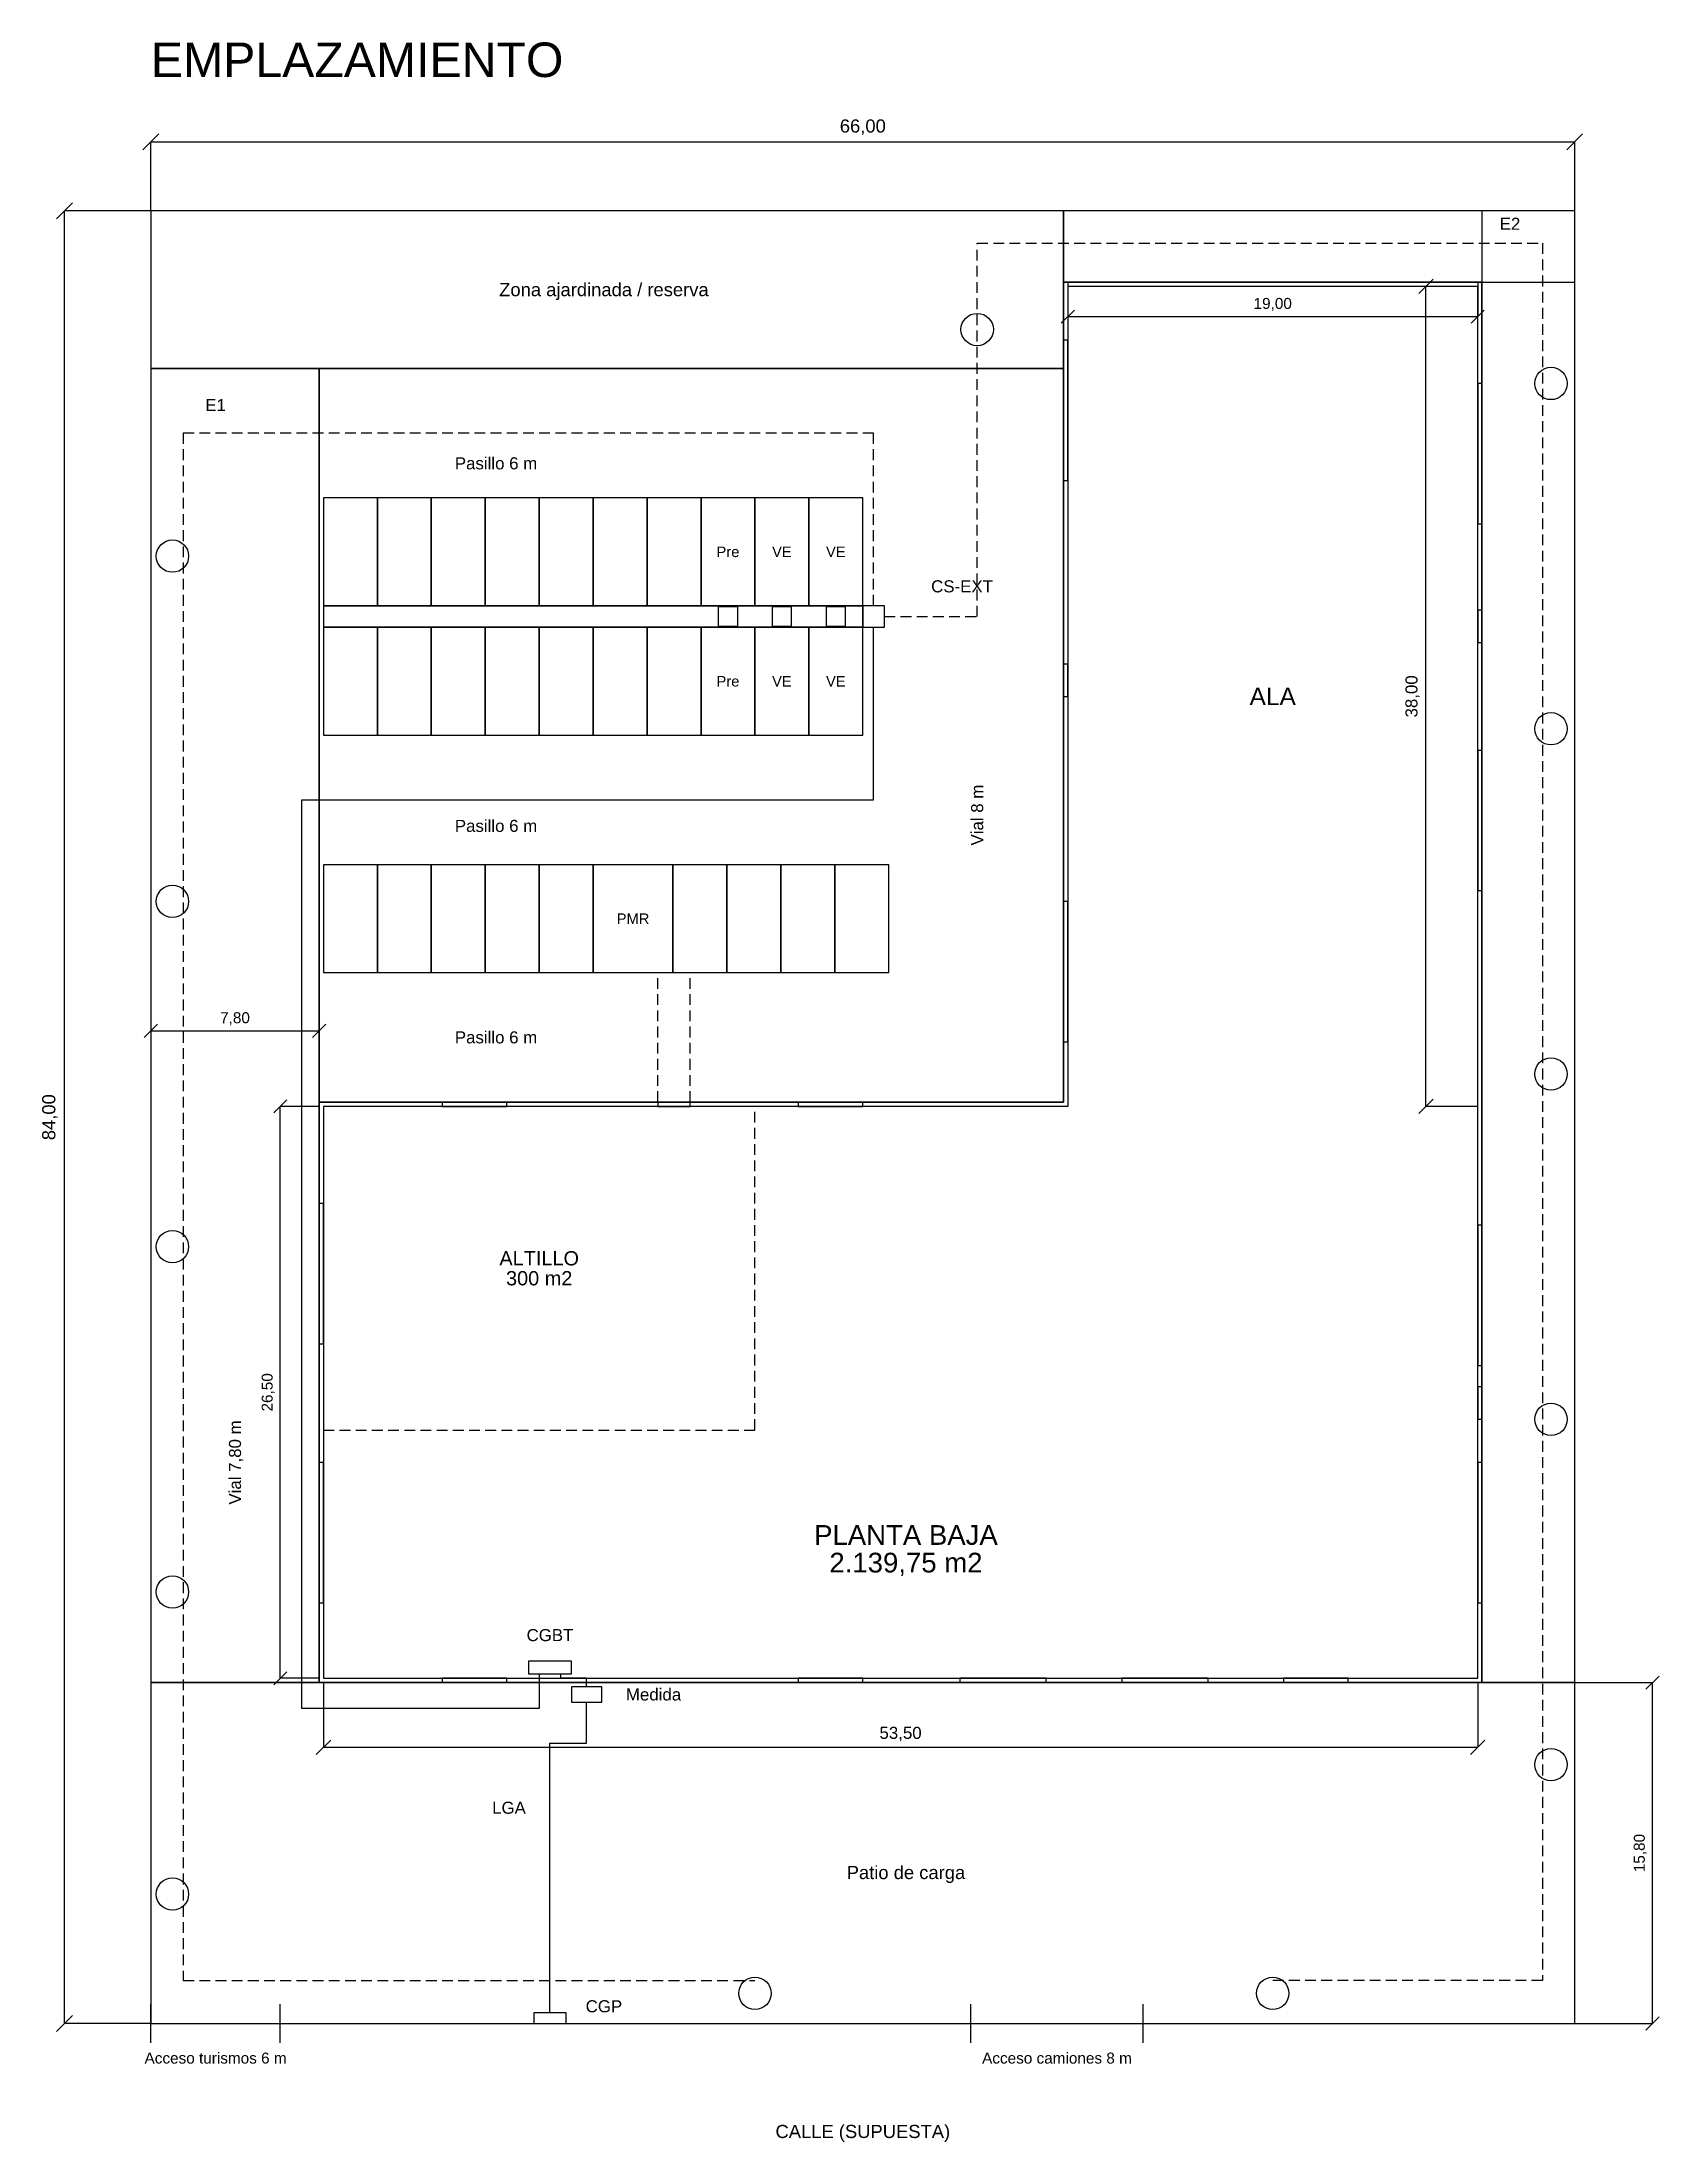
# Model space of a CAD drawing. Extents: x -13 to 82, y -13 to 176.
# Drawn here: x -13 to 61.9, y 78.5 to 175.8 of the extents above; entities that cross this region are included whole.
import ezdxf
from ezdxf.enums import TextEntityAlignment as Align

# ---------------------------------------------------------------- set-up
doc = ezdxf.new("R2010")
doc.units = 0
doc.linetypes.add('DASHED', pattern=[0.75, 0.5, -0.25])
for name, color, linetype in [('ALTILLO', 6, 'CONTINUOUS'), ('ALUMBRADO', 2, 'CONTINUOUS'), ('APARCAMIENTO', 8, 'CONTINUOUS'), ('CERRAMIENTOS', 7, 'CONTINUOUS'), ('CIRCUITOS', 1, 'CONTINUOUS'), ('COTAS', 1, 'CONTINUOUS'), ('CUADROS', 1, 'CONTINUOUS'), ('PARCELA', 7, 'CONTINUOUS'), ('PAVIMENTO', 8, 'CONTINUOUS'), ('PUERTAS', 6, 'CONTINUOUS'), ('RECARGA', 3, 'CONTINUOUS'), ('TEXTOS', 7, 'CONTINUOUS'), ('VENTANAS', 5, 'CONTINUOUS')]:
    doc.layers.add(name, color=color, linetype=linetype)
doc.styles.get("Standard").update_dxf_attribs({"font": 'arial.ttf'})

msp = doc.modelspace()

# ---------------------------------------------------------------- texts
at = {"layer": 'COTAS'}
for s, height, p in [('66,00', 0.61, (25, 171.4439)), ('19,00', 0.508, (44, 163.3032)), ('7,80', 0.508, (-4.1, 130.2032)), ('53,50', 0.559, (26.75, 97.0235))]:
    msp.add_text(s, height=height, dxfattribs=at).set_placement(p, align=Align.BOTTOM_CENTER)
for s, height, p in [('38,00', 0.559, (50.8765, 145.5)), ('84,00', 0.61, (-12.2439, 126)), ('26,50', 0.508, (-2.2032, 113.25)), ('15,80', 0.508, (61.3968, 91.9))]:
    msp.add_text(s, height=height, rotation=90, dxfattribs=at).set_placement(p, align=Align.BOTTOM_CENTER)
at = {"layer": 'RECARGA'}
for s, p in [('Pre', (18.75, 152.2)), ('VE', (21.25, 152.2)), ('VE', (23.75, 152.2)), ('Pre', (18.75, 146.2)), ('VE', (21.25, 146.2)), ('VE', (23.75, 146.2)), ('PMR', (14.35, 135.2))]:
    msp.add_text(s, height=0.488, dxfattribs=at).set_placement(p, align=Align.MIDDLE_CENTER)
at = {"layer": 'TEXTOS'}
msp.add_text('EMPLAZAMIENTO', height=1.6, dxfattribs=at).set_placement((-8, 175), align=Align.MIDDLE_LEFT)
for s, height, p in [('E2', 0.559, (55, 167.4)), ('Zona ajardinada / reserva', 0.61, (13, 164.35)), ('E1', 0.559, (-5, 159)), ('Pasillo 6 m', 0.559, (8, 156.3)), ('CS-EXT', 0.559, (29.6, 150.6)), ('ALA', 0.813, (44, 145.5)), ('Pasillo 6 m', 0.559, (8, 139.5)), ('Pasillo 6 m', 0.559, (8, 129.7)), ('ALTILLO', 0.66, (10, 119.4623)), ('300 m2', 0.66, (10, 118.5377)), ('PLANTA BAJA', 0.914, (27, 106.6401)), ('2.139,75 m2', 0.914, (27, 105.3599)), ('CGBT', 0.559, (10.5, 102)), ('Medida', 0.559, (15.3, 99.25)), ('LGA', 0.559, (8.6, 94)), ('Patio de carga', 0.61, (27, 91)), ('CGP', 0.559, (13, 84.8)), ('Acceso turismos 6 m', 0.508, (-5, 82.4)), ('Acceso camiones 8 m', 0.508, (34, 82.4)), ('CALLE (SUPUESTA)', 0.61, (25, 79))]:
    msp.add_text(s, height=height, dxfattribs=at).set_placement(p, align=Align.MIDDLE_CENTER)
for s, p in [('Vial 8 m', (30.3, 140)), ('Vial 7,80 m', (-4.1, 110))]:
    msp.add_text(s, height=0.559, rotation=90, dxfattribs=at).set_placement(p, align=Align.MIDDLE_CENTER)

# ---------------------------------------------------------------- linework, layer by layer
at = {"layer": 'ALTILLO', "color": 3, "linetype": 'DASHED'}
msp.add_lwpolyline([(0, 111.5), (20, 111.5), (20, 126.5), (0, 126.5)], close=True, dxfattribs=at)
at = {"layer": 'ALUMBRADO'}
for centre in [(30.3, 162.5), (56.9, 160), (-7, 152), (56.9, 144), (-7, 136), (56.9, 128), (-7, 120), (56.9, 112), (-7, 104), (56.9, 96), (-7, 90), (20, 85.4), (44, 85.4)]:
    msp.add_circle(centre, 0.75, dxfattribs=at)
at = {"layer": 'APARCAMIENTO'}
for points in [[(0, 149.7), (2.5, 149.7), (2.5, 154.7), (0, 154.7)], [(2.5, 149.7), (5, 149.7), (5, 154.7), (2.5, 154.7)], [(5, 149.7), (7.5, 149.7), (7.5, 154.7), (5, 154.7)], [(7.5, 149.7), (10, 149.7), (10, 154.7), (7.5, 154.7)], [(10, 149.7), (12.5, 149.7), (12.5, 154.7), (10, 154.7)], [(12.5, 149.7), (15, 149.7), (15, 154.7), (12.5, 154.7)], [(15, 149.7), (17.5, 149.7), (17.5, 154.7), (15, 154.7)], [(0, 148.7), (25, 148.7), (25, 149.7), (0, 149.7)], [(0, 143.7), (2.5, 143.7), (2.5, 148.7), (0, 148.7)], [(2.5, 143.7), (5, 143.7), (5, 148.7), (2.5, 148.7)], [(5, 143.7), (7.5, 143.7), (7.5, 148.7), (5, 148.7)], [(7.5, 143.7), (10, 143.7), (10, 148.7), (7.5, 148.7)], [(10, 143.7), (12.5, 143.7), (12.5, 148.7), (10, 148.7)], [(12.5, 143.7), (15, 143.7), (15, 148.7), (12.5, 148.7)], [(15, 143.7), (17.5, 143.7), (17.5, 148.7), (15, 148.7)], [(0, 132.7), (2.5, 132.7), (2.5, 137.7), (0, 137.7)], [(2.5, 132.7), (5, 132.7), (5, 137.7), (2.5, 137.7)], [(5, 132.7), (7.5, 132.7), (7.5, 137.7), (5, 137.7)], [(7.5, 132.7), (10, 132.7), (10, 137.7), (7.5, 137.7)], [(10, 132.7), (12.5, 132.7), (12.5, 137.7), (10, 137.7)], [(16.2, 132.7), (18.7, 132.7), (18.7, 137.7), (16.2, 137.7)], [(18.7, 132.7), (21.2, 132.7), (21.2, 137.7), (18.7, 137.7)], [(21.2, 132.7), (23.7, 132.7), (23.7, 137.7), (21.2, 137.7)], [(23.7, 132.7), (26.2, 132.7), (26.2, 137.7), (23.7, 137.7)]]:
    msp.add_lwpolyline(points, close=True, dxfattribs=at)
at = {"layer": 'APARCAMIENTO', "linetype": 'DASHED'}
for points in [[(15.5, 126.7), (15.5, 132.7)], [(17, 126.7), (17, 132.7)]]:
    msp.add_lwpolyline(points, dxfattribs=at)
at = {"layer": 'CERRAMIENTOS'}
for points in [[(-0.2, 99.8), (53.7, 99.8), (53.7, 164.7), (34.3, 164.7), (34.3, 126.7), (-0.2, 126.7)], [(0, 100), (53.5, 100), (53.5, 164.5), (34.5, 164.5), (34.5, 126.5), (0, 126.5)]]:
    msp.add_lwpolyline(points, close=True, dxfattribs=at)
at = {"layer": 'CIRCUITOS', "color": 3, "linetype": 'DASHED'}
for points in [[(26, 149.2), (30.3, 149.2), (30.3, 166.5), (56.5, 166.5), (56.5, 86), (44, 86)], [(25.5, 149.7), (25.5, 157.7), (-6.5, 157.7), (-6.5, 86), (20, 86)]]:
    msp.add_lwpolyline(points, dxfattribs=at)
at = {"layer": 'CIRCUITOS', "color": 3}
msp.add_lwpolyline([(10, 100.2), (10, 98.6), (-1, 98.6), (-1, 140.7), (25.5, 140.7), (25.5, 148.7)], dxfattribs=at)
at = {"layer": 'CIRCUITOS', "color": 1}
for points in [[(12.2, 99.6), (12.2, 100), (11, 100), (11, 100.2)], [(10.5, 84.5), (10.5, 97), (12.2, 97), (12.2, 98.9)]]:
    msp.add_lwpolyline(points, dxfattribs=at)
at = {"layer": 'COTAS'}
for points in [[(-8.3658, 170.8342), (-7.6342, 171.5658)], [(57.6342, 170.8342), (58.3658, 171.5658)], [(-8, 171.2), (58, 171.2)], [(-8, 168), (-8, 171.2)], [(58, 168), (58, 171.2)], [(-12.3658, 167.6342), (-11.6342, 168.3658)], [(-12, 84), (-12, 168)], [(-8, 168), (-12, 168)], [(34.5, 164.7), (34.5, 163.1)], [(50.7647, 164.1647), (51.4353, 164.8353)], [(51.1, 126.5), (51.1, 164.5)], [(53.5, 164.5), (51.1, 164.5)], [(53.5, 164.7), (53.5, 163.1)], [(34.1952, 162.7952), (34.8048, 163.4048)], [(34.5, 163.1), (53.5, 163.1)], [(53.1952, 162.7952), (53.8048, 163.4048)], [(-8.3048, 129.6952), (-7.6952, 130.3048)], [(-8, 130), (-0.2, 130)], [(-8, 130), (-8, 130)], [(-0.5048, 129.6952), (0.1048, 130.3048)], [(-0.2, 130), (-0.2, 130)], [(-2.3048, 126.1952), (-1.6952, 126.8048)], [(50.7647, 126.1647), (51.4353, 126.8353)], [(-2, 100), (-2, 126.5)], [(-0.2, 126.5), (-2, 126.5)], [(53.5, 126.5), (51.1, 126.5)], [(-2.3048, 99.6952), (-1.6952, 100.3048)], [(-0.2, 100), (-2, 100)], [(0, 99.8), (0, 96.8)], [(53.5, 99.8), (53.5, 96.8)], [(58, 99.8), (61.6, 99.8)], [(61.2952, 99.4952), (61.9048, 100.1048)], [(61.6, 84), (61.6, 99.8)], [(-0.3353, 96.4647), (0.3353, 97.1353)], [(0, 96.8), (53.5, 96.8)], [(53.1647, 96.4647), (53.8353, 97.1353)], [(-12.3658, 83.6342), (-11.6342, 84.3658)], [(-8, 84), (-12, 84)], [(58, 84), (61.6, 84)], [(61.2952, 83.6952), (61.9048, 84.3048)]]:
    msp.add_lwpolyline(points, dxfattribs=at)
at = {"layer": 'CUADROS'}
for points in [[(25, 148.7), (26, 148.7), (26, 149.7), (25, 149.7)], [(9.5, 100.2), (11.5, 100.2), (11.5, 100.8), (9.5, 100.8)], [(11.5, 98.9), (12.9, 98.9), (12.9, 99.6), (11.5, 99.6)], [(9.75, 84), (11.25, 84), (11.25, 84.5), (9.75, 84.5)]]:
    msp.add_lwpolyline(points, close=True, dxfattribs=at)
at = {"layer": 'PARCELA'}
msp.add_lwpolyline([(-8, 84), (58, 84), (58, 168), (-8, 168)], close=True, dxfattribs=at)
msp.add_lwpolyline([(-8, 84), (58, 84), (58, 168), (-8, 168)], close=True, dxfattribs=at)
for points in [[(-8, 83.1), (-8, 84.9)], [(-2, 83.1), (-2, 84.9)], [(30, 83.1), (30, 84.9)], [(38, 83.1), (38, 84.9)], [(-8, 84), (-2, 84)], [(30, 84), (38, 84)]]:
    msp.add_lwpolyline(points, dxfattribs=at)
at = {"layer": 'PAVIMENTO'}
for points in [[(-8, 160.7), (34.3, 160.7), (34.3, 168), (-8, 168)], [(34.3, 164.7), (58, 164.7), (58, 168), (34.3, 168)], [(53.7, 99.8), (58, 99.8), (58, 168), (53.7, 168)], [(-8, 99.8), (-0.2, 99.8), (-0.2, 160.7), (-8, 160.7)], [(-0.2, 126.7), (34.3, 126.7), (34.3, 160.7), (-0.2, 160.7)], [(-8, 84), (58, 84), (58, 99.8), (-8, 99.8)]]:
    msp.add_lwpolyline(points, close=True, dxfattribs=at)
at = {"layer": 'PUERTAS'}
for points in [[(53.5, 148), (53.7, 148), (53.7, 149.5), (53.5, 149.5)], [(34.3, 145.5), (34.5, 145.5), (34.5, 147), (34.3, 147)], [(15.5, 126.5), (17, 126.5), (17, 126.7), (15.5, 126.7)], [(53.5, 112), (53.7, 112), (53.7, 113.5), (53.5, 113.5)], [(29.5, 99.8), (33.5, 99.8), (33.5, 100), (29.5, 100)], [(37, 99.8), (41, 99.8), (41, 100), (37, 100)]]:
    msp.add_lwpolyline(points, close=True, dxfattribs=at)
at = {"layer": 'RECARGA'}
for points in [[(17.5, 149.7), (20, 149.7), (20, 154.7), (17.5, 154.7)], [(20, 149.7), (22.5, 149.7), (22.5, 154.7), (20, 154.7)], [(22.5, 149.7), (25, 149.7), (25, 154.7), (22.5, 154.7)], [(18.3, 148.75), (19.2, 148.75), (19.2, 149.65), (18.3, 149.65)], [(20.8, 148.75), (21.7, 148.75), (21.7, 149.65), (20.8, 149.65)], [(23.3, 148.75), (24.2, 148.75), (24.2, 149.65), (23.3, 149.65)], [(17.5, 143.7), (20, 143.7), (20, 148.7), (17.5, 148.7)], [(20, 143.7), (22.5, 143.7), (22.5, 148.7), (20, 148.7)], [(22.5, 143.7), (25, 143.7), (25, 148.7), (22.5, 148.7)], [(12.5, 132.7), (16.2, 132.7), (16.2, 137.7), (12.5, 137.7)]]:
    msp.add_lwpolyline(points, close=True, dxfattribs=at)
at = {"layer": 'VENTANAS'}
for points in [[(34.3, 155.5), (34.5, 155.5), (34.5, 162), (34.3, 162)], [(53.5, 153.5), (53.7, 153.5), (53.7, 160), (53.5, 160)], [(53.5, 136.5), (53.7, 136.5), (53.7, 143), (53.5, 143)], [(34.3, 129.5), (34.5, 129.5), (34.5, 136), (34.3, 136)], [(5.5, 126.5), (8.5, 126.5), (8.5, 126.7), (5.5, 126.7)], [(22, 126.5), (25, 126.5), (25, 126.7), (22, 126.7)], [(-0.2, 115.5), (0, 115.5), (0, 122), (-0.2, 122)], [(53.5, 114.5), (53.7, 114.5), (53.7, 121), (53.5, 121)], [(-0.2, 103.5), (0, 103.5), (0, 110), (-0.2, 110)], [(53.5, 103.5), (53.7, 103.5), (53.7, 110), (53.5, 110)], [(5.5, 99.8), (8.5, 99.8), (8.5, 100), (5.5, 100)], [(22, 99.8), (25, 99.8), (25, 100), (22, 100)], [(44.5, 99.8), (47.5, 99.8), (47.5, 100), (44.5, 100)]]:
    msp.add_lwpolyline(points, close=True, dxfattribs=at)

msp.set_redraw_order([(e.dxf.handle, doc.entitydb.next_handle()) for e in msp.query("TEXT MTEXT ATTDEF DIMENSION ARC_DIMENSION")])  # texts and dimensions are drawn at this point

doc.saveas('drawing.dxf')
